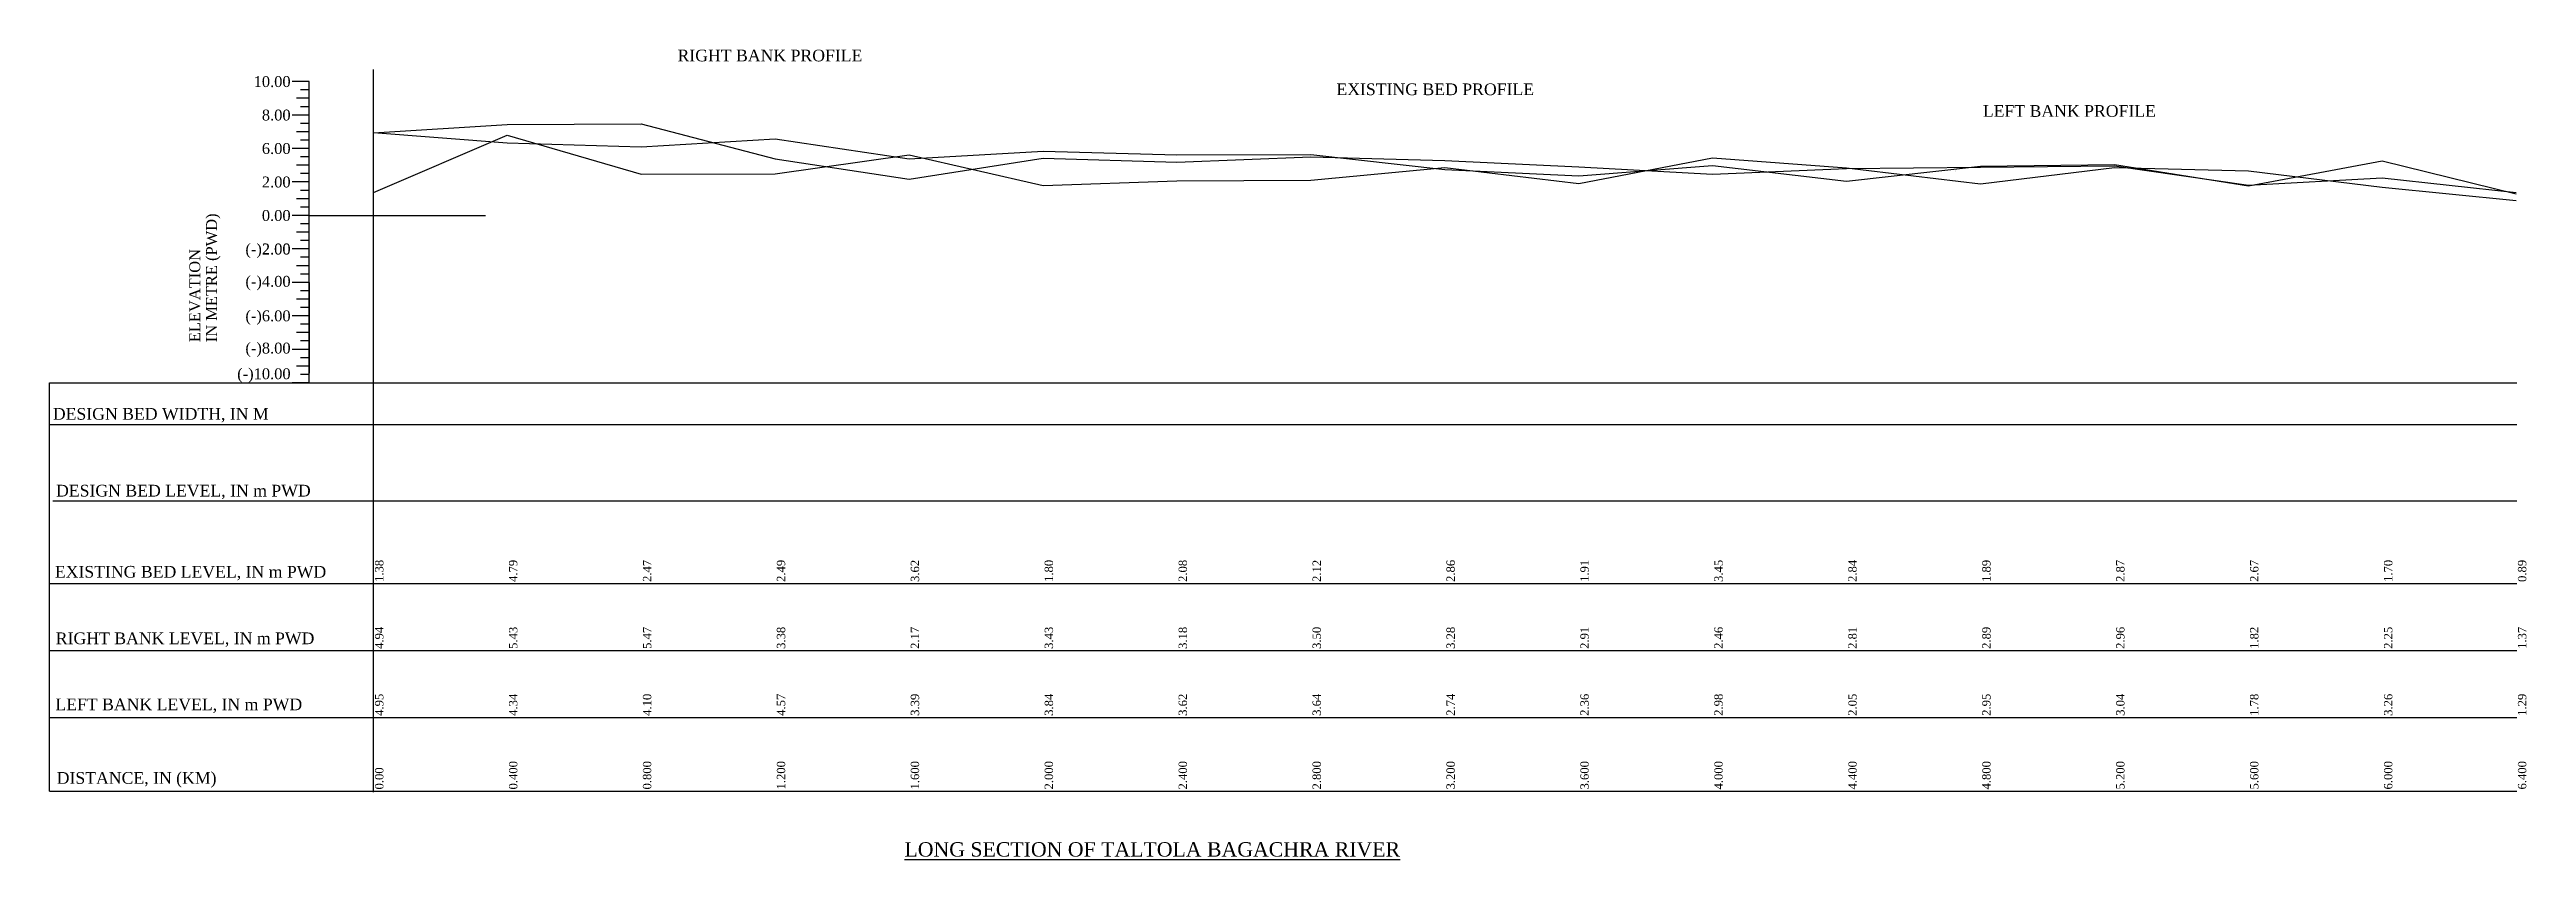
# Model space of a CAD drawing. Header units: metres. Extents: x -148477 to 168932, y -55673 to -2736.
# Drawn here: x -59499.6 to -59351.6, y -21304.1 to -21255.7 of the extents above; entities that cross this region are included whole.
import ezdxf
from ezdxf.enums import TextEntityAlignment as Align

# ---------------------------------------------------------------- set-up
doc = ezdxf.new("R2010")
doc.units = ezdxf.units.M
doc.styles.add('liza', font='times.ttf', dxfattribs={"height": 2})
doc.styles.get("Standard").update_dxf_attribs({"font": 'times.ttf'})

msp = doc.modelspace()

# ---------------------------------------------------------------- texts
at = {"color": 0, "lineweight": 30}
for s, p in [('10.00', (-59485.1958, -21257.9416)), ('8.00', (-59485.1958, -21259.9416)), ('6.00', (-59485.1958, -21261.9416)), ('2.00', (-59485.1958, -21263.9416)), ('0.00', (-59485.1958, -21265.9416)), ('(-)2.00', (-59485.1958, -21267.9548)), ('2.00', (-59485.1958, -21267.9416)), ('(-)4.00', (-59485.1958, -21269.8798)), ('(-)6.00', (-59485.1958, -21271.9416)), ('(-)8.00', (-59485.1958, -21273.8666)), ('(-)10.00', (-59485.1958, -21275.401))]:
    msp.add_text(s, height=0.65, dxfattribs=at).set_placement(p, align=Align.RIGHT)
for s, p in [('IN METRE (PWD)', (-59489.5958, -21273.1866)), ('ELEVATION', (-59490.5958, -21273.1866))]:
    msp.add_text(s, height=0.65, rotation=90, dxfattribs=at).set_placement(p)
at = {"color": 5, "lineweight": 30, "char_height": 0.7, "attachment_point": 1}
for s, insert in [('RIGHT BANK PROFILE', (-59462.085, -21255.7086)), ('EXISTING BED PROFILE', (-59422.7258, -21257.7276))]:
    msp.add_mtext(s, dxfattribs=dict(at, insert=insert))
at = {"color": 3, "lineweight": 30, "insert": (-59384.1142, -21259.0224), "char_height": 0.7, "attachment_point": 1}
msp.add_mtext('LEFT BANK PROFILE', dxfattribs=at)
at = {"color": 0, "lineweight": 30, "char_height": 0.7, "attachment_point": 1}
for s, insert in [('DESIGN BED WIDTH, IN M', (-59499.398, -21277.1225)), ('DESIGN BED LEVEL, IN m PWD', (-59499.2073, -21281.7109)), ('EXISTING BED LEVEL, IN m PWD', (-59499.278, -21286.5594)), ('RIGHT BANK LEVEL, IN m PWD', (-59499.2231, -21290.5344)), ('LEFT BANK LEVEL, IN m PWD', (-59499.246, -21294.4841)), ('DISTANCE, IN (KM)', (-59499.1677, -21298.8772))]:
    msp.add_mtext(s, dxfattribs=dict(at, insert=insert))
at = {"color": 6, "linetype": 'Continuous', "lineweight": -3, "ltscale": 0.5, "char_height": 0.5, "width": 2.15, "attachment_point": 1, "rotation": 90, "style": 'liza'}
for s, insert in [('1.38', (-59480.153, -21287.5166)), ('4.79', (-59472.153, -21287.5166)), ('2.47', (-59464.153, -21287.5166)), ('2.49', (-59456.153, -21287.5166)), ('3.62', (-59448.153, -21287.5166)), ('1.80', (-59440.153, -21287.5166)), ('2.08', (-59432.153, -21287.5166)), ('2.12', (-59424.153, -21287.5166)), ('2.86', (-59416.153, -21287.5166)), ('1.91', (-59408.153, -21287.5166)), ('3.45', (-59400.153, -21287.5166)), ('2.84', (-59392.153, -21287.5166)), ('1.89', (-59384.153, -21287.5166)), ('2.87', (-59376.153, -21287.5166)), ('2.67', (-59368.153, -21287.5166)), ('1.70', (-59360.153, -21287.5166)), ('0.89', (-59352.153, -21287.5166)), ('4.94', (-59480.153, -21291.5166)), ('5.43', (-59472.153, -21291.5166)), ('5.47', (-59464.153, -21291.5166)), ('3.38', (-59456.153, -21291.5166)), ('2.17', (-59448.153, -21291.5166)), ('3.43', (-59440.153, -21291.5166)), ('3.18', (-59432.153, -21291.5166)), ('3.50', (-59424.153, -21291.5166)), ('3.28', (-59416.153, -21291.5166)), ('2.91', (-59408.153, -21291.5166)), ('2.46', (-59400.153, -21291.5166)), ('2.81', (-59392.153, -21291.5166)), ('2.89', (-59384.153, -21291.5166)), ('2.96', (-59376.153, -21291.5166)), ('1.82', (-59368.153, -21291.5166)), ('2.25', (-59360.153, -21291.5166)), ('1.37', (-59352.153, -21291.5166)), ('4.95', (-59480.153, -21295.5166)), ('4.34', (-59472.153, -21295.5166)), ('4.10', (-59464.153, -21295.5166)), ('4.57', (-59456.153, -21295.5166)), ('3.39', (-59448.153, -21295.5166)), ('3.84', (-59440.153, -21295.5166)), ('3.62', (-59432.153, -21295.5166)), ('3.64', (-59424.153, -21295.5166)), ('2.74', (-59416.153, -21295.5166)), ('2.36', (-59408.153, -21295.5166)), ('2.98', (-59400.153, -21295.5166)), ('2.05', (-59392.153, -21295.5166)), ('2.95', (-59384.153, -21295.5166)), ('3.04', (-59376.153, -21295.5166)), ('1.78', (-59368.153, -21295.5166)), ('3.26', (-59360.153, -21295.5166)), ('1.29', (-59352.153, -21295.5166)), ('0.00', (-59480.153, -21299.9166)), ('0.400', (-59472.153, -21299.9166)), ('0.800', (-59464.153, -21299.9166)), ('1.200', (-59456.153, -21299.9166)), ('1.600', (-59448.153, -21299.9166)), ('2.000', (-59440.153, -21299.9166)), ('2.400', (-59432.153, -21299.9166)), ('2.800', (-59424.153, -21299.9166)), ('3.200', (-59416.153, -21299.9166)), ('3.600', (-59408.153, -21299.9166)), ('4.000', (-59400.153, -21299.9166)), ('4.400', (-59392.153, -21299.9166)), ('4.800', (-59384.153, -21299.9166)), ('5.200', (-59376.153, -21299.9166)), ('5.600', (-59368.153, -21299.9166)), ('6.000', (-59360.153, -21299.9166)), ('6.400', (-59352.153, -21299.9166))]:
    msp.add_mtext(s, dxfattribs=dict(at, insert=insert))
at = {"color": 0, "linetype": 'ByBlock', "lineweight": 30, "insert": (-59448.5295, -21303.0659), "char_height": 0.861585, "width": 43.932388, "attachment_point": 1}
msp.add_mtext('\\pi-861.6,l861.6,t3.705e+004;{\\LLONG SECTION OF TALTOLA BAGACHRA RIVER}', dxfattribs=at)

# ---------------------------------------------------------------- linework, layer by layer
at = {"color": 0, "lineweight": 30}
for p, q in [((-59484.0958, -21257.6166), (-59485.0958, -21257.6166)), ((-59484.0958, -21275.6166), (-59484.0958, -21257.6166)), ((-59484.0958, -21258.6166), (-59484.8458, -21258.6166)), ((-59484.0958, -21258.1166), (-59484.5958, -21258.1166)), ((-59484.0958, -21259.1166), (-59484.5958, -21259.1166)), ((-59484.0958, -21259.6166), (-59485.0958, -21259.6166)), ((-59484.0958, -21259.6166), (-59485.0958, -21259.6166)), ((-59484.0958, -21259.6166), (-59485.0958, -21259.6166)), ((-59484.0958, -21260.6166), (-59484.8458, -21260.6166)), ((-59484.0958, -21260.1166), (-59484.5958, -21260.1166)), ((-59484.0958, -21261.6166), (-59485.0958, -21261.6166)), ((-59484.0958, -21261.6166), (-59485.0958, -21261.6166)), ((-59484.0958, -21261.1166), (-59484.5958, -21261.1166)), ((-59484.0958, -21262.1166), (-59484.5958, -21262.1166)), ((-59484.0958, -21262.1166), (-59484.5958, -21262.1166)), ((-59484.0958, -21263.6166), (-59485.0958, -21263.6166)), ((-59484.0958, -21262.6166), (-59484.8458, -21262.6166)), ((-59484.0958, -21262.6166), (-59484.8458, -21262.6166)), ((-59484.0958, -21263.1166), (-59484.5958, -21263.1166)), ((-59484.0958, -21264.6166), (-59484.8458, -21264.6166)), ((-59484.0958, -21264.1166), (-59484.5958, -21264.1166)), ((-59484.0958, -21265.1166), (-59484.5958, -21265.1166)), ((-59484.0958, -21265.6166), (-59485.0958, -21265.6166)), ((-59484.0958, -21266.6166), (-59484.8458, -21266.6166)), ((-59484.0958, -21266.1166), (-59484.5958, -21266.1166)), ((-59484.0958, -21267.6166), (-59485.0958, -21267.6166)), ((-59484.0958, -21267.1166), (-59484.5958, -21267.1166)), ((-59484.0958, -21268.1166), (-59484.5958, -21268.1166)), ((-59484.0958, -21269.6166), (-59485.0958, -21269.6166)), ((-59484.0958, -21268.6166), (-59484.8458, -21268.6166)), ((-59484.0958, -21269.1166), (-59484.5958, -21269.1166)), ((-59484.0958, -21270.6166), (-59484.8458, -21270.6166)), ((-59484.0958, -21270.1166), (-59484.5958, -21270.1166)), ((-59484.0958, -21271.1166), (-59484.5958, -21271.1166)), ((-59484.0958, -21271.6166), (-59485.0958, -21271.6166)), ((-59484.0958, -21272.6166), (-59484.8458, -21272.6166)), ((-59484.0958, -21272.1166), (-59484.5958, -21272.1166)), ((-59484.0958, -21273.6166), (-59485.0958, -21273.6166)), ((-59484.0958, -21273.1166), (-59484.5958, -21273.1166)), ((-59484.0958, -21274.1166), (-59484.5958, -21274.1166)), ((-59499.5958, -21275.6166), (-59352.2121, -21275.6166)), ((-59484.0958, -21275.6166), (-59485.0958, -21275.6166)), ((-59484.0958, -21274.6166), (-59484.8458, -21274.6166)), ((-59484.0958, -21275.1166), (-59484.5958, -21275.1166)), ((-59499.5958, -21278.1112), (-59352.2121, -21278.1112)), ((-59499.4016, -21282.6637), (-59352.2121, -21282.6637)), ((-59499.5958, -21300.0166), (-59352.2121, -21300.0166))]:
    msp.add_line(p, q, dxfattribs=at)
at = {"color": 6, "linetype": 'Continuous', "lineweight": -3, "ltscale": 0.5}
for p, q in [((-59480.253, -21300.0712), (-59480.253, -21256.895)), ((-59484.0958, -21265.6166), (-59473.5452, -21265.6166))]:
    msp.add_line(p, q, dxfattribs=at)
at = {"lineweight": 30}
for p, q in [((-59484.0958, -21269.6166), (-59484.0958, -21275.0466)), ((-59499.5958, -21300.0166), (-59499.5958, -21275.6166)), ((-59499.5958, -21287.6166), (-59352.2121, -21287.6166)), ((-59499.5958, -21291.6166), (-59352.2121, -21291.6166)), ((-59499.5958, -21295.6166), (-59352.2121, -21295.6166))]:
    msp.add_line(p, q, dxfattribs=at)
at = {"color": 5, "lineweight": 30}
for points in [[(-59462.2642, -21256.0909, 0, 0, 0), (-59463.4205, -21256.0971, 0, 0, 0), (-59464.04, -21259.0884, 0.2996, 0, 0), (-59464.2692, -21260.2237, 0, 0, 0)], [(-59422.8574, -21258.143, 0, 0, 0), (-59423.7293, -21258.1237, 0, 0, 0), (-59424.7049, -21262.2534, 0.2996, 0, 0), (-59424.9984, -21263.5027, 0, 0, 0)]]:
    msp.add_lwpolyline(points, format="xyseb", dxfattribs=at)
at = {"color": 3, "lineweight": 30}
msp.add_lwpolyline([(-59384.179, -21259.3985, 0, 0, 0), (-59384.8841, -21259.3982, 0, 0, 0), (-59385.4384, -21261.7478, 0.2996, 0, 0), (-59385.7152, -21262.8298, 0, 0, 0)], format="xyseb", dxfattribs=at)
at = {"color": 5, "linetype": 'Continuous', "lineweight": -3, "ltscale": 0.5}
msp.add_lwpolyline([(-59480.253, -21260.6766), (-59472.253, -21260.1876), (-59464.253, -21260.1436), (-59456.253, -21262.2366), (-59448.253, -21263.4496), (-59440.253, -21262.1876), (-59432.253, -21262.4396), (-59424.253, -21262.1176), (-59416.253, -21262.3366), (-59408.253, -21262.7046), (-59400.253, -21263.1526), (-59392.253, -21262.8056), (-59384.253, -21262.7266), (-59376.253, -21262.6556), (-59368.253, -21263.7986), (-59360.253, -21263.3666), (-59352.253, -21264.2476)], dxfattribs=at)
at = {"color": 3, "linetype": 'Continuous', "lineweight": -3, "ltscale": 0.5}
msp.add_lwpolyline([(-59480.253, -21260.6666), (-59472.253, -21261.2776), (-59464.253, -21261.5136), (-59456.253, -21261.0466), (-59448.253, -21262.2296), (-59440.253, -21261.7776), (-59432.253, -21261.9996), (-59424.253, -21261.9776), (-59416.253, -21262.8766), (-59408.253, -21263.2546), (-59400.253, -21262.6396), (-59392.253, -21263.5656), (-59384.253, -21262.6666), (-59376.253, -21262.5756), (-59368.253, -21263.8386), (-59360.253, -21262.3566), (-59352.253, -21264.3276)], dxfattribs=at)
at = {"color": 2, "linetype": 'Continuous', "lineweight": -3, "ltscale": 0.5}
msp.add_lwpolyline([(-59480.253, -21264.2366), (-59472.253, -21260.8276), (-59464.253, -21263.1436), (-59456.253, -21263.1266), (-59448.253, -21261.9996), (-59440.253, -21263.8176), (-59432.253, -21263.5396), (-59424.253, -21263.4976), (-59416.253, -21262.7566), (-59408.253, -21263.7046), (-59400.253, -21262.1696), (-59392.253, -21262.7756), (-59384.253, -21263.7266), (-59376.253, -21262.7456), (-59368.253, -21262.9486), (-59360.253, -21263.9166), (-59352.253, -21264.7276)], dxfattribs=at)
at = {"color": 0, "lineweight": 30}
msp.add_lwpolyline([(-59489.0958, -21273.3166, 0, 0, 0), (-59489.0958, -21265.5699, 0.2767, 0, 0), (-59489.0958, -21265.0166, 0, 0, 0)], format="xyseb", dxfattribs=at)

msp.set_redraw_order([(e.dxf.handle, doc.entitydb.next_handle()) for e in msp.query("TEXT MTEXT ATTDEF DIMENSION ARC_DIMENSION")])  # texts and dimensions are drawn at this point

doc.saveas('drawing.dxf')
